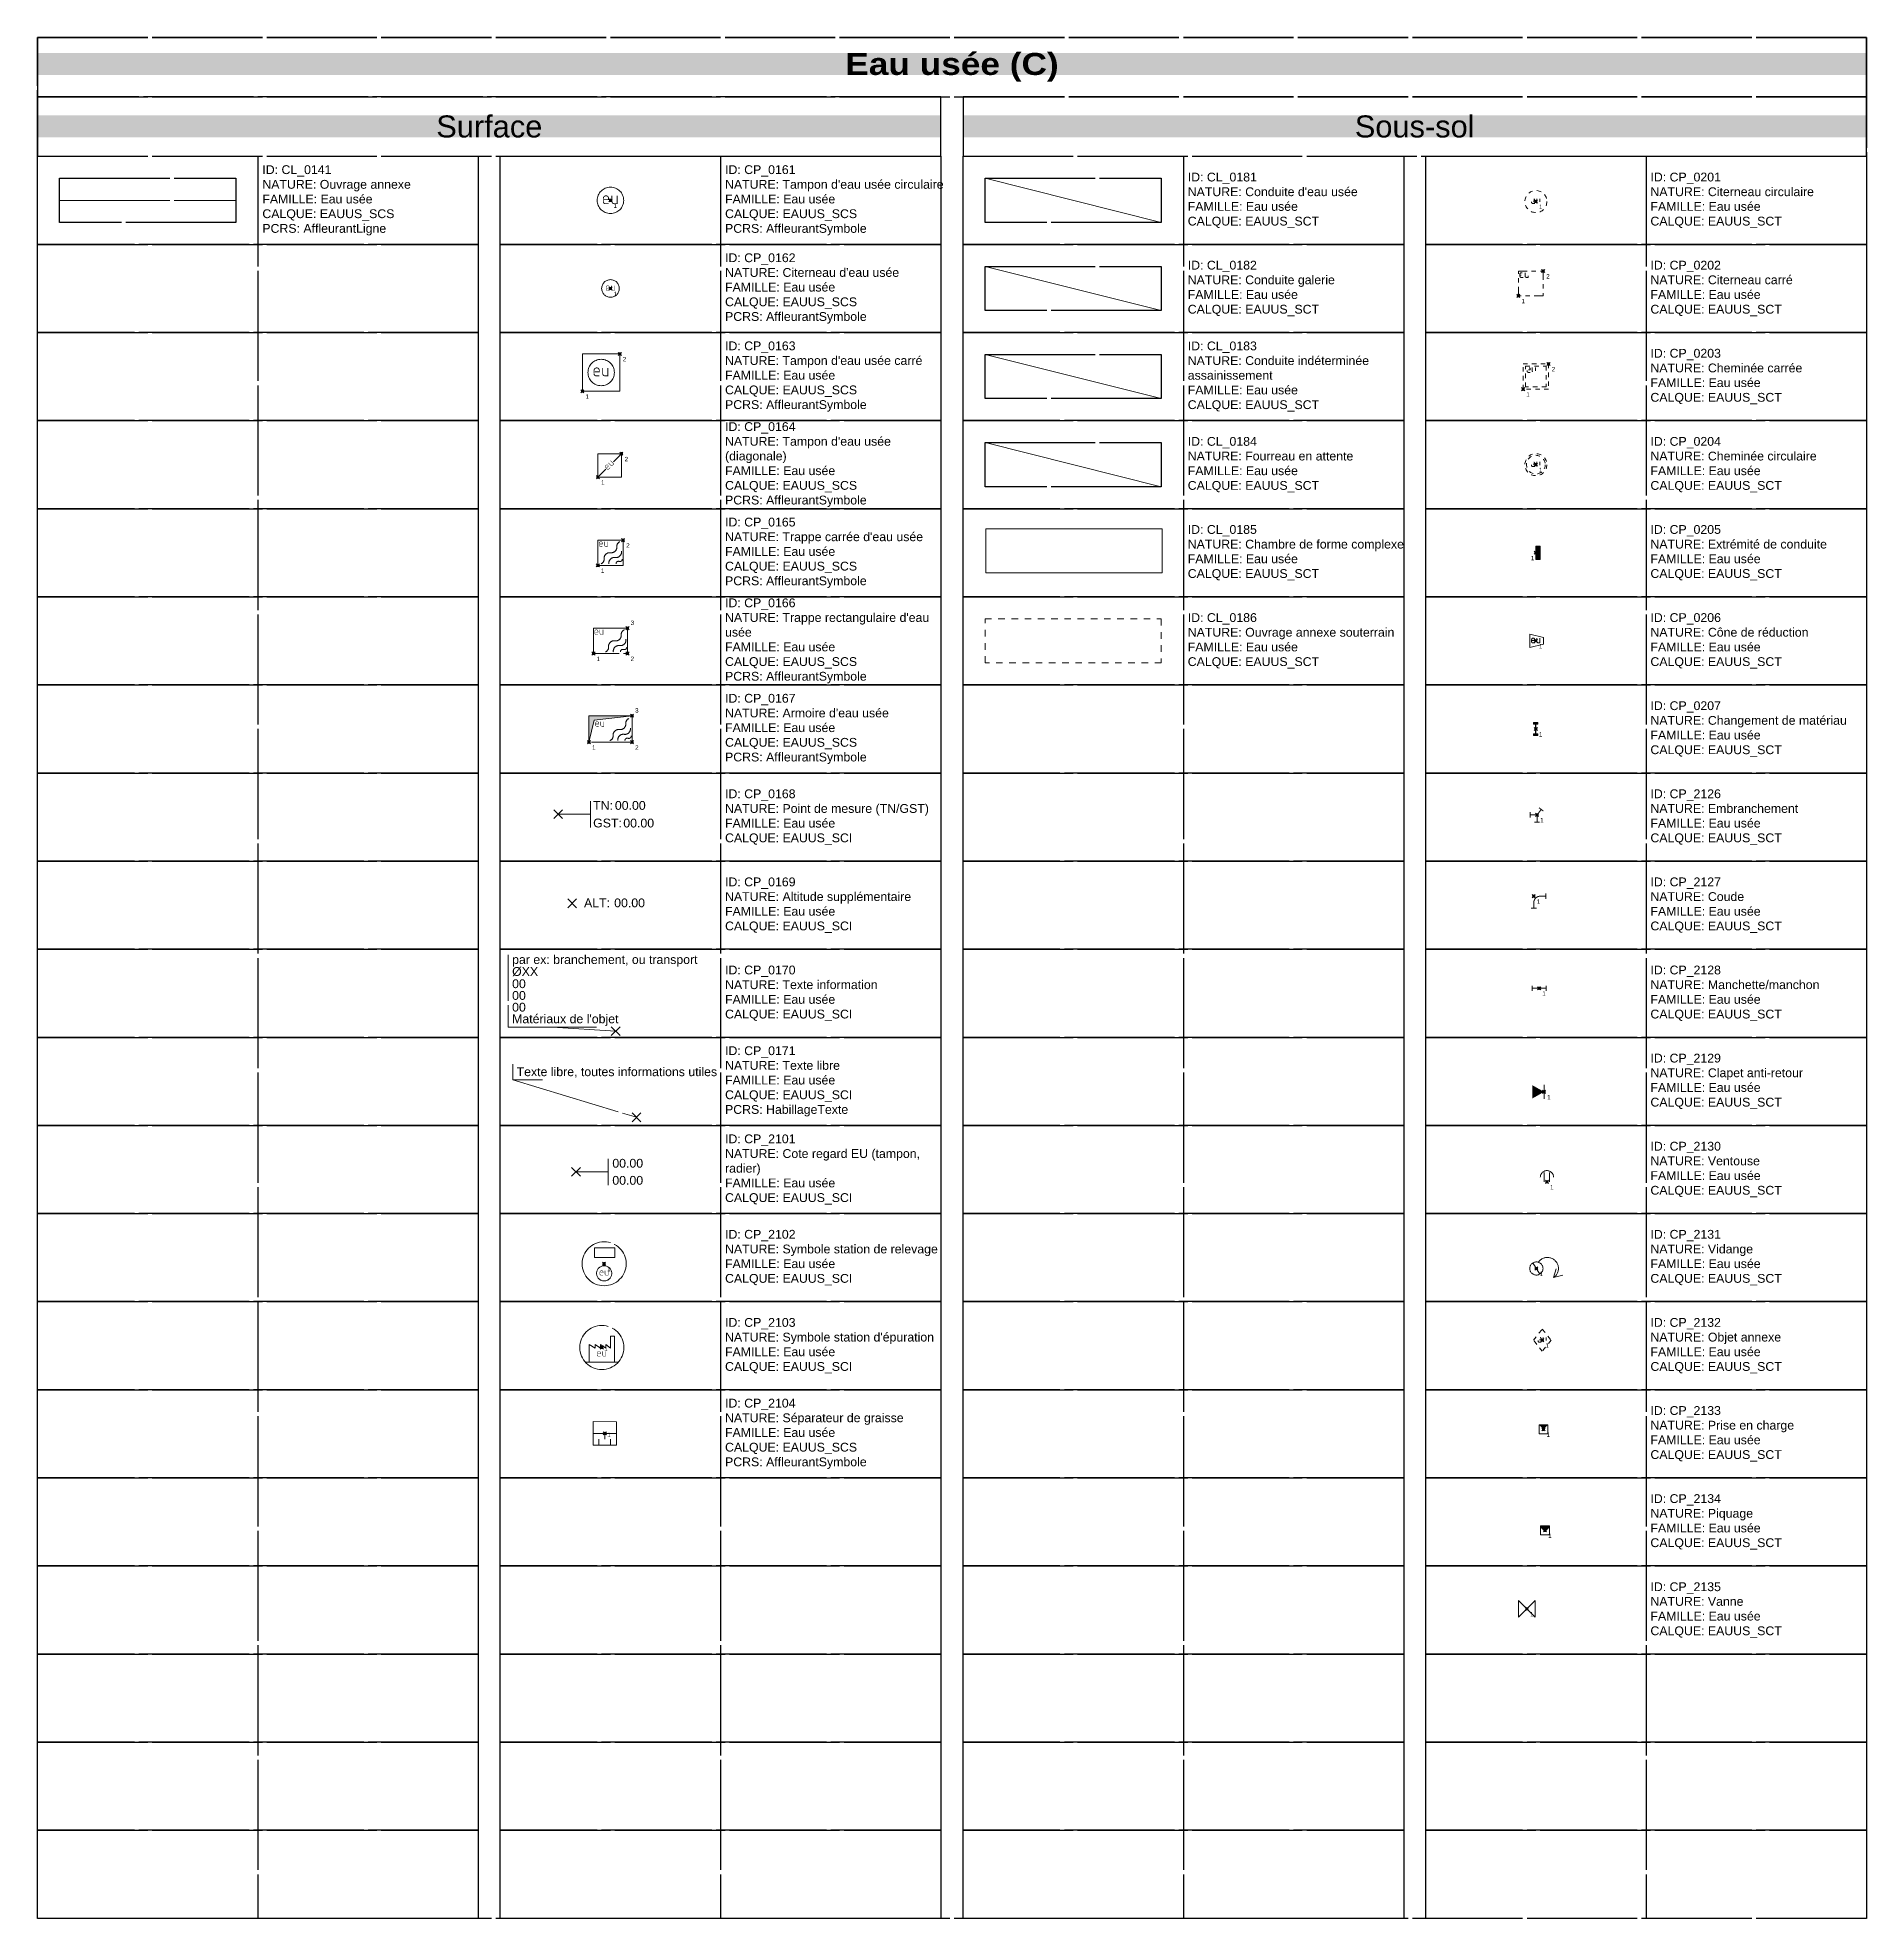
# Model space of a CAD drawing. Header units: metres. Extents: x 3067 to 3319, y 1703 to 1914.
# Drawn here: x 3151.05 to 3192.55, y 1871.25 to 1913.95 of the extents above; entities that cross this region are included whole.
import ezdxf
from ezdxf.enums import TextEntityAlignment as Align

# ---------------------------------------------------------------- set-up
doc = ezdxf.new("R2010")
doc.units = ezdxf.units.M
doc.header["$PDMODE"] = 3
doc.header["$PDSIZE"] = 0.1
for name, pattern in [('CL_0141', [2.5, 2.5, 0]), ('CL_0186', [0.3, 0.15, -0.15]), ('Socle_Axe', [0.35, 0.2, -0.05, 0.05, -0.05]), ('Socle_Continu', [2.5, 2.5, 0]), ('Socle_Discontinu', [0.075, 0.05, -0.025])]:
    doc.linetypes.add(name, pattern=pattern)
doc.layers.get('0').update_dxf_attribs({"lineweight": 30})
for name, color, linetype, lineweight in [('1', 7, 'Socle_Continu', 30), ('2', 7, 'Socle_Continu', 30), ('3_sens et nbr de points', 7, 'Socle_Continu', 5)]:
    doc.layers.add(name, color=color, linetype=linetype, lineweight=lineweight)
for name, color, linetype, lineweight, true_color in [('EAUUS_PSI', 7, 'Socle_Continu', 13, 0x7f3f00), ('EAUUS_SCI', 7, 'Socle_Continu', 13, 0x7f3f00), ('EAUUS_SCS', 7, 'Socle_Continu', 13, 0x7f3f00), ('EAUUS_SCT', 7, 'Socle_Continu', 13, 0x7f3f00)]:
    doc.layers.add(name, color=color, linetype=linetype, lineweight=lineweight, true_color=true_color)
doc.styles.add('Reseaux', font='arial.ttf')
doc.styles.get("Standard").update_dxf_attribs({"font": 'arial.ttf'})
doc.linetypes.add('CL_0181', pattern='A,3,-0.15,0.4,-0.381,["eu",Standard,S=0.254,R=0,X=-0.2,Y=-0.1],-0.381,0.4,-0.15', length=4.862)
doc.linetypes.add('CL_0182', pattern='A,3,-0.2,0.2,-0.6,["∩ eu ∩",Standard,S=0.254,R=0,X=-0.485,Y=-0.1],-0.75,0.2,-0.2', length=5.15)
doc.linetypes.add('CL_0183', pattern='A,3,-0.1,0.1,-0.6,["? eu ?",Standard,S=0.254,R=0,X=-0.485,Y=-0.1],-0.6,0.1,-0.1', length=4.6)
doc.linetypes.add('CL_0184', pattern='A,4,-0.254,["| |",Standard,S=0.254,R=0,X=-0.127,Y=-0.1],-0.254', length=4.508)
doc.linetypes.add('CL_0185', pattern='A,0.2,0,["/",Standard,S=0.254,R=0,X=0,Y=0]', length=0.2)

msp = doc.modelspace()

# ---------------------------------------------------------------- texts
at = {"linetype": 'Socle_Continu', "insert": (3171.799, 1913.274), "char_height": 0.5, "width": 41.5, "attachment_point": 5, "bg_fill": 1, "box_fill_scale": 1, "bg_fill_color": 256, "bg_fill_true_color": 8339200, "bg_fill_transparency": 0}
msp.add_mtext('{\\fArial Black|b0|i0|c0|p34;\\C256;\\c16777215;Eau usée (C)}', dxfattribs=at)
at = {"linetype": 'Socle_Continu', "char_height": 0.5, "width": 20.5, "attachment_point": 5, "bg_fill": 1, "box_fill_scale": 1, "bg_fill_color": 254, "bg_fill_transparency": 0}
for s, insert in [('\\pxqc;Surface', (3161.299, 1911.927)), ('\\pxqc;Sous-sol', (3182.299, 1911.927))]:
    msp.add_mtext(s, dxfattribs=dict(at, insert=insert))
at = {"linetype": 'Socle_Continu', "char_height": 0.2, "width": 4.9, "attachment_point": 4}
for s, insert in [('ID: CL_0141\\PNATURE: Ouvrage annexe\\PFAMILLE: Eau usée\\PCALQUE: EAUUS_SCS\\PPCRS: AffleurantLigne', (3156.149, 1910.253)), ("ID: CP_0161\\PNATURE: Tampon d'eau usée circulaire\\PFAMILLE: Eau usée\\PCALQUE: EAUUS_SCS\\PPCRS: AffleurantSymbole", (3166.649, 1910.253)), ("ID: CL_0181\\PNATURE: Conduite d'eau usée\\PFAMILLE: Eau usée\\PCALQUE: EAUUS_SCT", (3177.149, 1910.253)), ('ID: CP_0201\\PNATURE: Citerneau circulaire\\PFAMILLE: Eau usée\\PCALQUE: EAUUS_SCT', (3187.649, 1910.253)), ("ID: CP_0162\\PNATURE: Citerneau d'eau usée\\PFAMILLE: Eau usée\\PCALQUE: EAUUS_SCS\\PPCRS: AffleurantSymbole", (3166.649, 1908.253)), ('ID: CL_0182\\PNATURE: Conduite galerie\\PFAMILLE: Eau usée\\PCALQUE: EAUUS_SCT', (3177.149, 1908.253)), ('ID: CP_0202\\PNATURE: Citerneau carré\\PFAMILLE: Eau usée\\PCALQUE: EAUUS_SCT', (3187.649, 1908.253)), ("ID: CP_0163\\PNATURE: Tampon d'eau usée carré\\PFAMILLE: Eau usée\\PCALQUE: EAUUS_SCS\\PPCRS: AffleurantSymbole", (3166.649, 1906.253)), ('ID: CL_0183\\PNATURE: Conduite indéterminée assainissement\\PFAMILLE: Eau usée\\PCALQUE: EAUUS_SCT', (3177.149, 1906.253)), ('ID: CP_0203\\PNATURE: Cheminée carrée\\PFAMILLE: Eau usée\\PCALQUE: EAUUS_SCT', (3187.649, 1906.253)), ("ID: CP_0164\\PNATURE: Tampon d'eau usée (diagonale)\\PFAMILLE: Eau usée\\PCALQUE: EAUUS_SCS\\PPCRS: AffleurantSymbole", (3166.649, 1904.253)), ('ID: CL_0184\\PNATURE: Fourreau en attente\\PFAMILLE: Eau usée\\PCALQUE: EAUUS_SCT', (3177.149, 1904.253)), ('ID: CP_0204\\PNATURE: Cheminée circulaire\\PFAMILLE: Eau usée\\PCALQUE: EAUUS_SCT', (3187.649, 1904.253)), ("ID: CP_0165\\PNATURE: Trappe carrée d'eau usée\\PFAMILLE: Eau usée\\PCALQUE: EAUUS_SCS\\PPCRS: AffleurantSymbole", (3166.649, 1902.253)), ('ID: CL_0185\\PNATURE: Chambre de forme complexe\\PFAMILLE: Eau usée\\PCALQUE: EAUUS_SCT', (3177.149, 1902.253)), ('ID: CP_0205\\PNATURE: Extrémité de conduite\\PFAMILLE: Eau usée\\PCALQUE: EAUUS_SCT', (3187.649, 1902.253)), ("ID: CP_0166\\PNATURE: Trappe rectangulaire d'eau usée\\PFAMILLE: Eau usée\\PCALQUE: EAUUS_SCS\\PPCRS: AffleurantSymbole", (3166.649, 1900.253)), ('ID: CL_0186\\PNATURE: Ouvrage annexe souterrain\\PFAMILLE: Eau usée\\PCALQUE: EAUUS_SCT', (3177.149, 1900.253)), ('ID: CP_0206\\PNATURE: Cône de réduction\\PFAMILLE: Eau usée\\PCALQUE: EAUUS_SCT', (3187.649, 1900.253)), ("ID: CP_0167\\PNATURE: Armoire d'eau usée\\PFAMILLE: Eau usée\\PCALQUE: EAUUS_SCS\\PPCRS: AffleurantSymbole", (3166.649, 1898.253)), ('ID: CP_0207\\PNATURE: Changement de matériau\\PFAMILLE: Eau usée\\PCALQUE: EAUUS_SCT', (3187.649, 1898.253)), ('ID: CP_0168\\PNATURE: Point de mesure (TN/GST)\\PFAMILLE: Eau usée\\PCALQUE: EAUUS_SCI', (3166.649, 1896.253)), ('ID: CP_2126\\PNATURE: Embranchement\\PFAMILLE: Eau usée\\PCALQUE: EAUUS_SCT', (3187.649, 1896.253)), ('ID: CP_0169\\PNATURE: Altitude supplémentaire\\PFAMILLE: Eau usée\\PCALQUE: EAUUS_SCI', (3166.649, 1894.253)), ('ID: CP_2127\\PNATURE: Coude\\PFAMILLE: Eau usée\\PCALQUE: EAUUS_SCT', (3187.649, 1894.253)), ('ID: CP_0170\\PNATURE: Texte information\\PFAMILLE: Eau usée\\PCALQUE: EAUUS_SCI', (3166.649, 1892.253)), ('ID: CP_2128\\PNATURE: Manchette/manchon\\PFAMILLE: Eau usée\\PCALQUE: EAUUS_SCT', (3187.649, 1892.253)), ('ID: CP_0171\\PNATURE: Texte libre\\PFAMILLE: Eau usée\\PCALQUE: EAUUS_SCI\\PPCRS: HabillageTexte', (3166.649, 1890.253)), ('ID: CP_2129\\PNATURE: Clapet anti-retour\\PFAMILLE: Eau usée\\PCALQUE: EAUUS_SCT', (3187.649, 1890.253)), ('ID: CP_2130\\PNATURE: Ventouse\\PFAMILLE: Eau usée\\PCALQUE: EAUUS_SCT', (3187.649, 1888.253)), ('ID: CP_2102\\PNATURE: Symbole station de relevage\\PFAMILLE: Eau usée\\PCALQUE: EAUUS_SCI', (3166.649, 1886.253)), ('ID: CP_2131\\PNATURE: Vidange\\PFAMILLE: Eau usée\\PCALQUE: EAUUS_SCT', (3187.649, 1886.253)), ("ID: CP_2103\\PNATURE: Symbole station d'épuration\\PFAMILLE: Eau usée\\PCALQUE: EAUUS_SCI", (3166.649, 1884.253)), ('ID: CP_2132\\PNATURE: Objet annexe\\PFAMILLE: Eau usée\\PCALQUE: EAUUS_SCT', (3187.649, 1884.253)), ('ID: CP_2104\\PNATURE: Séparateur de graisse\\PFAMILLE: Eau usée\\PCALQUE: EAUUS_SCS\\PPCRS: AffleurantSymbole', (3166.649, 1882.253)), ('ID: CP_2133\\PNATURE: Prise en charge\\PFAMILLE: Eau usée\\PCALQUE: EAUUS_SCT', (3187.649, 1882.253)), ('ID: CP_2134\\PNATURE: Piquage\\PFAMILLE: Eau usée\\PCALQUE: EAUUS_SCT', (3187.649, 1880.253))]:
    msp.add_mtext(s, dxfattribs=dict(at, insert=insert))
at = {"color": 134, "linetype": 'Socle_Continu', "char_height": 0.2, "width": 4.9, "attachment_point": 4}
for s, insert in [('{\\C256;ID: CP_2101\\PNATURE: Cote regard EU (tampon, radier)\\PFAMILLE: Eau usée\\PCALQUE: EAUUS_SCI}', (3166.649, 1888.253)), ('{\\C256;ID: CP_2135\\PNATURE: Vanne\\PFAMILLE: Eau usée\\PCALQUE: EAUUS_SCT}', (3187.649, 1878.253))]:
    msp.add_mtext(s, dxfattribs=dict(at, insert=insert))
at = {"layer": '3_sens et nbr de points', "linetype": 'Socle_Continu', "char_height": 0.1, "attachment_point": 1}
for s, insert in [('1', (3164.12, 1910.182)), ('1', (3185.12, 1910.155)), ('2', (3185.284, 1908.578)), ('1', (3164.12, 1908.182)), ('1', (3184.722, 1908.016)), ('2', (3164.331, 1906.697)), ('2', (3185.408, 1906.47)), ('1', (3184.832, 1905.895)), ('1', (3163.483, 1905.849)), ('2', (3164.369, 1904.43)), ('1', (3185.12, 1904.182)), ('1', (3163.835, 1903.899)), ('2', (3164.406, 1902.469)), ('1', (3184.934, 1902.183)), ('1', (3163.834, 1901.896)), ('3', (3164.506, 1900.714)), ('1', (3163.734, 1899.896)), ('2', (3164.506, 1899.896)), ('1', (3185.12, 1900.182)), ('3', (3164.609, 1898.726)), ('1', (3185.12, 1898.182)), ('1', (3163.631, 1897.882)), ('2', (3164.609, 1897.882)), ('1', (3185.146, 1896.233)), ('1', (3185.072, 1894.387)), ('1', (3185.195, 1892.296)), ('1', (3185.306, 1889.945)), ('1', (3185.371, 1887.902)), ('1', (3163.974, 1886.043)), ('1', (3185.132, 1885.935)), ('1', (3163.91, 1884.232)), ('1', (3185.266, 1884.308)), ('1', (3163.978, 1882.281)), ('1', (3185.292, 1882.284)), ('1', (3185.327, 1879.99)), ('1', (3184.917, 1878.209))]:
    msp.add_mtext_dynamic_manual_height_columns(s, width=0.17351, gutter_width=1, heights=[0], dxfattribs=dict(at, insert=insert))

# ---------------------------------------------------------------- blocks, each defined once
blk = doc.blocks.new('CP_0206')
at = {"layer": 'EAUUS_SCT', "linetype": 'Socle_Continu', "flags": 128}
blk.add_lwpolyline([(-0.136, 0.151), (-0.136, -0.15), (0.17, -0.075), (0.17, 0.075)], close=True, dxfattribs=at)
for points in [[(-0.025, -0.044), (-0.069, -0.044, -0.405328), (-0.096, -0.018), (-0.096, 0.027, -0.999132), (-0.025, 0.027), (-0.025, 0.009), (-0.087, 0.009)], [(0.019, 0.062), (0.019, -0.013, 0.410802), (0.05, -0.044), (0.09, -0.044), (0.09, 0.062)]]:
    blk.add_lwpolyline(points, format="xyb", dxfattribs=at)
at = {"layer": 'EAUUS_SCT', "linetype": 'Socle_Continu', "flags": 9}
for tag, p in [('NATURE', (0.663, 0.279)), ('ID', (0.663, 0.6)), ('FAMILLE', (0.663, -0.042)), ('CALQUE', (0.663, -0.363)), ('TYPE', (0.663, -0.685))]:
    blk.add_attdef(tag, p, '', height=0.2, dxfattribs=at)
blk = doc.blocks.new('CP_0205')
at = {"layer": 'EAUUS_SCT', "linetype": 'Socle_Continu'}
blk.add_hatch(color=256, dxfattribs=at).paths.add_polyline_path([(0.1, 0.15), (0.1, -0.15), (0, -0.15), (0, 0.15)])
at = {"layer": 'EAUUS_SCT', "linetype": 'Socle_Continu', "flags": 128}
blk.add_lwpolyline([(0, 0.15), (0.1, 0.15), (0.1, -0.15), (0, -0.15)], close=True, dxfattribs=at)
at = {"layer": 'EAUUS_SCT', "linetype": 'Socle_Continu', "flags": 9}
for tag, p in [('ID', (0.781, 0.489)), ('NATURE', (0.781, 0.167)), ('FAMILLE', (0.781, -0.154)), ('CALQUE', (0.781, -0.475)), ('TYPE', (0.781, -0.797))]:
    blk.add_attdef(tag, p, '', height=0.2, dxfattribs=at)
blk = doc.blocks.new('CP_0201')
at = {"layer": 'EAUUS_SCT', "linetype": 'Socle_Discontinu', "flags": 128}
for points in [[(-0.025, -0.045), (-0.07, -0.045, -0.405328), (-0.096, -0.018), (-0.096, 0.027, -0.999132), (-0.025, 0.027), (-0.025, 0.009), (-0.087, 0.009)], [(0.019, 0.062), (0.019, -0.013, 0.410802), (0.05, -0.045), (0.09, -0.045), (0.09, 0.062)]]:
    blk.add_lwpolyline(points, format="xyb", dxfattribs=at)
at = {"layer": 'EAUUS_SCT', "linetype": 'Socle_Discontinu'}
blk.add_circle((0, 0), 0.25, dxfattribs=at)
at = {"layer": 'EAUUS_SCT', "linetype": 'Socle_Discontinu', "flags": 9}
for tag, p in [('ID', (0.649, 0.059)), ('NATURE', (0.649, -0.263)), ('FAMILLE', (0.649, -0.584)), ('CALQUE', (0.649, -0.905))]:
    blk.add_attdef(tag, p, '', height=0.2, dxfattribs=at)
blk = doc.blocks.new('CP_0162')
at = {"layer": 'EAUUS_SCS', "linetype": 'Socle_Continu', "const_width": 0.01, "flags": 128}
for points in [[(-0.025, -0.045), (-0.07, -0.045, -0.405328), (-0.096, -0.018), (-0.096, 0.027, -0.999132), (-0.025, 0.027), (-0.025, 0.009), (-0.087, 0.009)], [(0.019, 0.062), (0.019, -0.013, 0.410802), (0.05, -0.045), (0.09, -0.045), (0.09, 0.062)]]:
    blk.add_lwpolyline(points, format="xyb", dxfattribs=at)
at = {"layer": 'EAUUS_SCS', "linetype": 'Socle_Continu'}
blk.add_circle((0, 0), 0.2, dxfattribs=at)
at = {"layer": 'EAUUS_SCS', "linetype": 'Socle_Continu', "flags": 9}
for tag, p in [('ID', (0.618, 0.522)), ('NATURE', (0.618, 0.2)), ('FAMILLE', (0.618, -0.121)), ('CALQUE', (0.618, -0.442)), ('PCRS', (0.618, -0.763))]:
    blk.add_attdef(tag, p, '', height=0.2, dxfattribs=at)
blk = doc.blocks.new('CP_0207')
at = {"layer": 'EAUUS_SCT', "linetype": 'Socle_Continu'}
blk.add_hatch(color=256, dxfattribs=at).paths.add_polyline_path([(0.056, 0.15), (-0.044, 0.15), (-0.044, 0.112), (0, 0.112), (0, -0.112), (-0.044, -0.113), (-0.044, -0.15), (0.056, -0.15), (0.056, -0.112), (0.013, -0.112), (0.012, 0.112), (0.056, 0.113)])
for p, q in [((0.056, 0.15), (-0.044, 0.15)), ((-0.044, 0.15), (-0.044, 0.112)), ((-0.044, 0.112), (0, 0.112)), ((0, 0.112), (0, -0.112)), ((0.013, -0.112), (0.012, 0.112)), ((0.012, 0.112), (0.056, 0.113)), ((0.056, 0.113), (0.056, 0.15)), ((0, -0.112), (-0.044, -0.113)), ((-0.044, -0.113), (-0.044, -0.15)), ((-0.044, -0.15), (0.056, -0.15)), ((0.056, -0.112), (0.013, -0.112)), ((0.056, -0.15), (0.056, -0.112))]:
    blk.add_line(p, q, dxfattribs=at)
at = {"layer": 'EAUUS_SCT', "linetype": 'Socle_Continu', "flags": 9}
for tag, p in [('ID', (0.705, -0.038)), ('NATURE', (0.705, -0.359)), ('CALQUE', (0.705, -1.001)), ('FAMILLE', (0.705, -0.68))]:
    blk.add_attdef(tag, p, '', height=0.2, dxfattribs=at)
blk = doc.blocks.new('CP_0161')
at = {"layer": 'EAUUS_SCS', "linetype": 'Socle_Continu', "const_width": 0.02, "flags": 128}
for points in [[(-0.043, -0.075), (-0.117, -0.075, -0.405328), (-0.162, -0.03), (-0.162, 0.045, -0.999132), (-0.043, 0.045), (-0.043, 0.015), (-0.147, 0.015)], [(0.032, 0.105), (0.032, -0.023, 0.410802), (0.085, -0.075), (0.152, -0.075), (0.152, 0.105)]]:
    blk.add_lwpolyline(points, format="xyb", dxfattribs=at)
at = {"layer": 'EAUUS_SCS', "linetype": 'Socle_Continu'}
blk.add_circle((0, 0), 0.3, dxfattribs=at)
at = {"layer": 'EAUUS_SCS', "linetype": 'Socle_Continu', "flags": 9}
for tag, p in [('NATURE', (0.789, 0.255)), ('ID', (0.789, 0.577)), ('FAMILLE', (0.789, -0.066)), ('CALQUE', (0.789, -0.387)), ('TYPE', (0.789, -1.03)), ('PCRS', (0.789, -0.709))]:
    blk.add_attdef(tag, p, '', height=0.2, dxfattribs=at)
blk = doc.blocks.new('CP_0163')
at = {"layer": 'EAUUS_SCS', "linetype": 'Socle_Continu'}
blk.add_lwpolyline([(0, 0), (0.85, 0), (0.85, 0.85), (0, 0.85)], close=True, dxfattribs=at)
at = {"layer": 'EAUUS_SCS', "linetype": 'Socle_Continu', "const_width": 0.02, "flags": 128}
for points in [[(0.383, 0.35), (0.308, 0.35, -0.405328), (0.263, 0.395), (0.263, 0.47, -0.999132), (0.383, 0.47), (0.383, 0.44), (0.278, 0.44)], [(0.458, 0.53), (0.458, 0.403, 0.410802), (0.51, 0.35), (0.577, 0.35), (0.577, 0.53)]]:
    blk.add_lwpolyline(points, format="xyb", dxfattribs=at)
at = {"layer": 'EAUUS_SCS', "linetype": 'Socle_Continu'}
blk.add_circle((0.425, 0.425), 0.3, dxfattribs=at)
at = {"layer": 'EAUUS_SCS', "linetype": 'Socle_Continu', "flags": 9}
for tag, p in [('NATURE', (1.231, 0.739)), ('ID', (1.231, 1.06)), ('FAMILLE', (1.231, 0.417)), ('CALQUE', (1.231, 0.096)), ('TYPE', (1.231, -0.546)), ('PCRS', (1.231, -0.225))]:
    blk.add_attdef(tag, p, '', height=0.2, dxfattribs=at)
blk = doc.blocks.new('CP_0164')
at = {"layer": 'EAUUS_SCS', "linetype": 'Socle_Continu'}
for p, q in [((0.351, 0.349), (0.534, 0.531)), ((0, 0), (0.179, 0.178))]:
    blk.add_line(p, q, dxfattribs=at)
at = {"layer": 'EAUUS_SCS', "linetype": 'Socle_Continu', "flags": 128}
blk.add_lwpolyline([(0.532, -0.001), (0, 0), (0.001, 0.532), (0.534, 0.531)], close=True, dxfattribs=at)
at = {"layer": 'EAUUS_SCS', "linetype": 'Socle_Continu', "const_width": 0.01, "flags": 128}
for points in [[(0.28, 0.216), (0.249, 0.185, -0.405328), (0.211, 0.185), (0.18, 0.216, -0.999132), (0.23, 0.267), (0.243, 0.254), (0.199, 0.21)], [(0.237, 0.323), (0.29, 0.269, 0.410802), (0.334, 0.269), (0.362, 0.297), (0.287, 0.373)]]:
    blk.add_lwpolyline(points, format="xyb", dxfattribs=at)
at = {"layer": 'EAUUS_SCS', "linetype": 'Socle_Continu', "flags": 9}
for tag, p in [('ID', (1.056, 0.911)), ('NATURE', (1.056, 0.59)), ('FAMILLE', (1.056, 0.269)), ('CALQUE', (1.056, -0.053)), ('PCRS', (1.056, -0.374))]:
    blk.add_attdef(tag, p, '', height=0.2, dxfattribs=at)
blk = doc.blocks.new('CP_0165')
at = {"layer": 'EAUUS_SCS', "linetype": 'Socle_Continu', "flags": 128}
blk.add_lwpolyline([(0.573, 0), (0.572, 0.573), (0, 0.573), (0, 0)], close=True, dxfattribs=at)
at = {"layer": 'EAUUS_SCS', "linetype": 'Socle_Continu', "const_width": 0.01, "flags": 128}
for points in [[(0.102, 0.433), (0.057, 0.433, -0.405328), (0.031, 0.459), (0.031, 0.504, -0.999132), (0.102, 0.504), (0.102, 0.486), (0.04, 0.486)], [(0.146, 0.539), (0.146, 0.464, 0.410802), (0.177, 0.433), (0.217, 0.433), (0.217, 0.539)]]:
    blk.add_lwpolyline(points, format="xyb", dxfattribs=at)
at = {"layer": 'EAUUS_SCS', "linetype": 'Socle_Continu', "flags": 128}
for points in [[(0.072, 0.036, 0.308109), (0.143, 0.143, -0.498161), (0.286, 0.287, 0.49989), (0.429, 0.43, -0.306811), (0.501, 0.537)], [(0.537, 0.323, -0.49989), (0.394, 0.179, 0.49989), (0.251, 0.036)], [(0.412, 0.036, -0.52802), (0.483, 0.09, 0.528439), (0.555, 0.144)]]:
    blk.add_lwpolyline(points, format="xyb", dxfattribs=at)
at = {"layer": 'EAUUS_SCS', "linetype": 'Socle_Continu', "flags": 9}
for tag, p in [('ID', (1.089, 0.885)), ('NATURE', (1.089, 0.564)), ('FAMILLE', (1.089, 0.243)), ('CALQUE', (1.089, -0.079)), ('PCRS', (1.089, -0.4))]:
    blk.add_attdef(tag, p, '', height=0.2, dxfattribs=at)
blk = doc.blocks.new('CP_0166')
at = {"layer": 'EAUUS_SCS', "linetype": 'Socle_Continu', "flags": 128}
blk.add_lwpolyline([(0.773, 0.001), (0.772, 0.573), (0, 0.573), (0, 0)], close=True, dxfattribs=at)
at = {"layer": 'EAUUS_SCS', "linetype": 'Socle_Continu', "const_width": 0.01, "flags": 128}
for points in [[(0.102, 0.433), (0.057, 0.433, -0.405328), (0.031, 0.459), (0.031, 0.504, -0.999132), (0.102, 0.504), (0.102, 0.486), (0.04, 0.486)], [(0.146, 0.539), (0.146, 0.464, 0.410802), (0.177, 0.433), (0.217, 0.433), (0.217, 0.539)]]:
    blk.add_lwpolyline(points, format="xyb", dxfattribs=at)
at = {"layer": 'EAUUS_SCS', "linetype": 'Socle_Continu', "flags": 128}
for points in [[(0.272, 0.036, 0.308109), (0.343, 0.143, -0.498161), (0.486, 0.287, 0.49989), (0.629, 0.43, -0.306811), (0.701, 0.538)], [(0.737, 0.323, -0.49989), (0.594, 0.179, 0.49989), (0.451, 0.036)], [(0.612, 0.036, -0.52802), (0.683, 0.09, 0.528439), (0.755, 0.144)]]:
    blk.add_lwpolyline(points, format="xyb", dxfattribs=at)
at = {"layer": 'EAUUS_SCS', "linetype": 'Socle_Continu', "flags": 9}
for tag, p in [('ID', (1.216, 0.873)), ('NATURE', (1.216, 0.552)), ('FAMILLE', (1.216, 0.231)), ('CALQUE', (1.216, -0.091)), ('PCRS', (1.216, -0.412))]:
    blk.add_attdef(tag, p, '', height=0.2, dxfattribs=at)
blk = doc.blocks.new('CP_0202')
at = {"layer": 'EAUUS_SCT', "linetype": 'Socle_Axe'}
blk.add_lwpolyline([(0, 0.562), (0.562, 0.562), (0.562, 0), (0, 0)], close=True, dxfattribs=at)
at = {"layer": 'EAUUS_SCT', "linetype": 'Socle_Axe', "flags": 128}
for points in [[(0.106, 0.418), (0.062, 0.418, -0.405328), (0.035, 0.444), (0.035, 0.489, -0.999132), (0.106, 0.489), (0.106, 0.471), (0.044, 0.471)], [(0.151, 0.524), (0.151, 0.449, 0.410802), (0.182, 0.418), (0.222, 0.418), (0.222, 0.524)]]:
    blk.add_lwpolyline(points, format="xyb", dxfattribs=at)
at = {"layer": 'EAUUS_SCT', "linetype": 'Socle_Axe', "flags": 9}
for tag, p in [('ID', (1.081, 0.342)), ('NATURE', (1.081, 0.02)), ('CALQUE', (1.081, -0.622)), ('FAMILLE', (1.081, -0.301))]:
    blk.add_attdef(tag, p, '', height=0.2, dxfattribs=at)
blk = doc.blocks.new('CP_0203')
at = {"layer": 'EAUUS_SCT', "linetype": 'Socle_Discontinu'}
for points in [[(0, 0.576), (0.576, 0.576), (0.576, 0), (0, 0)], [(0.054, 0.522), (0.522, 0.522), (0.522, 0.054), (0.054, 0.054)]]:
    blk.add_lwpolyline(points, close=True, dxfattribs=at)
at = {"layer": 'EAUUS_SCT', "linetype": 'Socle_Discontinu', "flags": 128}
for points in [[(0.161, 0.383), (0.117, 0.383, -0.405328), (0.09, 0.41), (0.09, 0.454, -0.999132), (0.161, 0.454), (0.161, 0.436), (0.099, 0.436)], [(0.206, 0.49), (0.206, 0.414, 0.410802), (0.237, 0.383), (0.277, 0.383), (0.277, 0.49)]]:
    blk.add_lwpolyline(points, format="xyb", dxfattribs=at)
at = {"layer": 'EAUUS_SCT', "linetype": 'Socle_Discontinu', "flags": 9}
for tag, p in [('ID', (1.091, 0.371)), ('NATURE', (1.091, 0.05)), ('CALQUE', (1.091, -0.593)), ('FAMILLE', (1.091, -0.272))]:
    blk.add_attdef(tag, p, '', height=0.2, dxfattribs=at)
blk = doc.blocks.new('CP_0204')
at = {"layer": 'EAUUS_SCT', "linetype": 'Socle_Discontinu', "flags": 128}
for points in [[(-0.025, -0.045), (-0.07, -0.045, -0.405328), (-0.096, -0.018), (-0.096, 0.027, -0.999132), (-0.025, 0.027), (-0.025, 0.009), (-0.087, 0.009)], [(0.019, 0.062), (0.019, -0.013, 0.410802), (0.05, -0.045), (0.09, -0.045), (0.09, 0.062)]]:
    blk.add_lwpolyline(points, format="xyb", dxfattribs=at)
at = {"layer": 'EAUUS_SCT', "linetype": 'Socle_Discontinu'}
for radius in [0.25, 0.213]:
    blk.add_circle((0, 0), radius, dxfattribs=at)
at = {"layer": 'EAUUS_SCT', "linetype": 'Socle_Discontinu', "flags": 9}
for tag, p in [('ID', (0.823, -0.006)), ('NATURE', (0.823, -0.328)), ('CALQUE', (0.823, -0.97)), ('FAMILLE', (0.823, -0.649))]:
    blk.add_attdef(tag, p, '', height=0.2, dxfattribs=at)
blk = doc.blocks.new('*U245')
at = {"layer": 'EAUUS_SCI', "linetype": 'Socle_Continu'}
blk.add_line((-1.438, 0.093), (0, 0), dxfattribs=at)
at = {"layer": 'EAUUS_SCI', "linetype": 'Socle_Continu', "flags": 128}
blk.add_lwpolyline([(-0.438, 0.093), (-2.438, 0.093), (-2.438, 1.732)], dxfattribs=at)
at = {"layer": 'EAUUS_SCI', "linetype": 'Socle_Continu'}
blk.add_point((0, 0), dxfattribs=at)
for tag, p in [('TYPE', (-2.35, 1.527)), ('DIAM', (-2.35, 1.256)), ('NBR', (-2.35, 0.978)), ('LARG', (-2.35, 0.712)), ('HAUT', (-2.35, 0.446)), ('MATER', (-2.35, 0.181))]:
    blk.add_attdef(tag, p, '', height=0.2, dxfattribs=at)
at = {"layer": 'EAUUS_SCI', "linetype": 'Socle_Continu', "flags": 9}
for tag, p in [('NATURE', (2.47, 1.097)), ('ID', (2.47, 1.418)), ('FAMILLE', (2.47, 0.776)), ('CALQUE', (2.47, 0.454))]:
    blk.add_attdef(tag, p, '', height=0.2, dxfattribs=at)
blk = doc.blocks.new('*U247')
at = {"layer": 'EAUUS_SCI', "linetype": 'Socle_Continu'}
blk.add_line((-2.807, 0.847), (0, 0), dxfattribs=at)
at = {"layer": 'EAUUS_SCI', "linetype": 'Socle_Continu', "flags": 128}
blk.add_lwpolyline([(-2.134, 0.847), (-2.807, 0.847), (-2.807, 1.204)], dxfattribs=at)
at = {"layer": 'EAUUS_SCI', "linetype": 'Socle_Continu'}
blk.add_point((0, 0), dxfattribs=at)
blk.add_attdef('TXT', (-2.719, 0.934), '', height=0.2, dxfattribs=at)
at = {"layer": 'EAUUS_SCI', "linetype": 'Socle_Continu', "flags": 9}
for tag, p in [('NATURE', (1.967, -0.177)), ('ID', (1.967, 0.144)), ('FAMILLE', (1.967, -0.499)), ('CALQUE', (1.967, -0.82)), ('PCRS', (1.967, -1.141))]:
    blk.add_attdef(tag, p, '', height=0.2, dxfattribs=at)
blk = doc.blocks.new('CP_0167')
at = {"layer": 'EAUUS_SCS', "linetype": 'Socle_Continu'}
blk.add_hatch(color=256, dxfattribs=at).paths.add_polyline_path([(0.116, 0.501), (0, 0), (0, 0.6), (0.978, 0.6)])
blk.add_lwpolyline([(0.116, 0.501), (0, 0), (0, 0.6), (0.978, 0.6)], close=True, dxfattribs=at)
at = {"layer": 'EAUUS_SCS', "linetype": 'Socle_Continu', "flags": 128}
blk.add_lwpolyline([(0, 0.6), (0.978, 0.6), (0.978, 0), (0, 0)], close=True, dxfattribs=at)
at = {"layer": 'EAUUS_SCS', "linetype": 'Socle_Continu', "const_width": 0.01, "flags": 128}
for points in [[(0.223, 0.361), (0.178, 0.361, -0.405328), (0.152, 0.387), (0.152, 0.432, -0.999132), (0.223, 0.432), (0.223, 0.414), (0.16, 0.414)], [(0.267, 0.467), (0.267, 0.392, 0.410802), (0.298, 0.361), (0.338, 0.361), (0.338, 0.467)]]:
    blk.add_lwpolyline(points, format="xyb", dxfattribs=at)
at = {"layer": 'EAUUS_SCS', "linetype": 'Socle_Continu', "flags": 128}
for points in [[(0.477, 0.035, 0.308109), (0.548, 0.143, -0.498161), (0.692, 0.286, 0.49989), (0.835, 0.43, -0.306811), (0.906, 0.537)], [(0.942, 0.322, -0.49989), (0.799, 0.179, 0.49989), (0.656, 0.036)], [(0.817, 0.036, -0.52802), (0.889, 0.089, 0.528439), (0.96, 0.143)]]:
    blk.add_lwpolyline(points, format="xyb", dxfattribs=at)
at = {"layer": 'EAUUS_SCS', "linetype": 'Socle_Continu', "flags": 9}
for tag, p in [('ID', (1.518, 0.938)), ('NATURE', (1.518, 0.617)), ('FAMILLE', (1.518, 0.296)), ('CALQUE', (1.518, -0.025)), ('PCRS', (1.518, -0.347))]:
    blk.add_attdef(tag, p, '', height=0.2, dxfattribs=at)
blk = doc.blocks.new('CP_0169')
at = {"layer": 'EAUUS_SCI', "linetype": 'Socle_Continu'}
blk.add_point((0, 0), dxfattribs=at)
at = {"layer": 'EAUUS_SCI', "linetype": 'Socle_Continu', "insert": (0.268, 0.01), "char_height": 0.2, "attachment_point": 4}
blk.add_mtext_dynamic_manual_height_columns('\\pxql;ALT:', width=0.46273, gutter_width=1, heights=[0], dxfattribs=at)
at = {"layer": 'EAUUS_SCI', "linetype": 'Socle_Continu'}
blk.add_attdef('ALT', text='', height=0.2, dxfattribs=at).set_placement((0.952, 0.01), align=Align.MIDDLE_LEFT)
at = {"layer": 'EAUUS_SCI', "linetype": 'Socle_Continu', "style": 'Reseaux', "flags": 9}
for tag, p in [('NATURE', (2.066, -0.134)), ('ID', (2.066, 0.187))]:
    blk.add_attdef(tag, p, '', height=0.2, dxfattribs=at)
at = {"layer": 'EAUUS_SCI', "linetype": 'Socle_Continu', "flags": 9}
for tag, p in [('FAMILLE', (2.066, -0.456)), ('CALQUE', (2.066, -0.777)), ('TYPE', (2.066, -1.098))]:
    blk.add_attdef(tag, p, '', height=0.2, dxfattribs=at)
blk = doc.blocks.new('*U312')
at = {"layer": 'EAUUS_SCI', "linetype": 'Socle_Continu'}
blk.add_line((0.733, 0), (0, 0), dxfattribs=at)
at = {"layer": 'EAUUS_SCI', "linetype": 'Socle_Continu', "flags": 128}
blk.add_lwpolyline([(0.733, -0.3), (0.733, 0.3)], dxfattribs=at)
at = {"layer": 'EAUUS_SCI', "linetype": 'Socle_Continu'}
blk.add_point((0, 0), dxfattribs=at)
at = {"layer": 'EAUUS_SCI', "linetype": 'Socle_Continu', "char_height": 0.2, "attachment_point": 4}
for s, insert in [('\\pxql;TN:', (0.793, 0.2)), ('\\pxql;GST:', (0.793, -0.201))]:
    blk.add_mtext_dynamic_manual_height_columns(s, width=0.46273, gutter_width=1, heights=[0], dxfattribs=dict(at, insert=insert))
at = {"layer": 'EAUUS_SCI', "linetype": 'Socle_Continu'}
for tag, p in [('TN', (1.286, 0.2)), ('GST', (1.477, -0.201))]:
    blk.add_attdef(tag, text='', height=0.2, dxfattribs=at).set_placement(p, align=Align.MIDDLE_LEFT)
at = {"layer": 'EAUUS_SCI', "linetype": 'Socle_Continu', "style": 'Reseaux', "flags": 9}
for tag, p in [('ID', (2.428, 0.07)), ('NATURE', (2.428, -0.251))]:
    blk.add_attdef(tag, p, '', height=0.2, dxfattribs=at)
at = {"layer": 'EAUUS_SCI', "linetype": 'Socle_Continu', "flags": 9}
for tag, p in [('FAMILLE', (2.428, -0.573)), ('CALQUE', (2.428, -0.894))]:
    blk.add_attdef(tag, p, '', height=0.2, dxfattribs=at)
blk = doc.blocks.new('CP_2102')
at = {"layer": 'EAUUS_SCI', "linetype": 'Socle_Continu'}
blk.add_lwpolyline([(-0.219, 0.361), (0.241, 0.361), (0.241, 0.141), (-0.219, 0.142), (-0.219, 0.361)], close=True, dxfattribs=at)
at = {"layer": 'EAUUS_SCI', "linetype": 'Socle_Continu', "const_width": 0.01, "flags": 128}
for points in [[(-0.023, -0.262), (-0.067, -0.262, -0.405328), (-0.094, -0.236), (-0.094, -0.191, -0.999132), (-0.023, -0.191), (-0.023, -0.209), (-0.085, -0.209)], [(0.021, -0.156), (0.021, -0.231, 0.410802), (0.052, -0.262), (0.092, -0.262), (0.092, -0.156)]]:
    blk.add_lwpolyline(points, format="xyb", dxfattribs=at)
at = {"layer": 'EAUUS_SCI', "linetype": 'Socle_Continu'}
for centre, radius in [((0, 0), 0.5), ((0.002, -0.218), 0.172)]:
    blk.add_circle(centre, radius, dxfattribs=at)
at = {"layer": 'EAUUS_SCI', "linetype": 'Socle_Continu', "flags": 9}
for tag, p in [('NATURE', (1.086, 0.269)), ('ID', (1.086, 0.591)), ('FAMILLE', (1.086, -0.052)), ('CALQUE', (1.086, -0.373))]:
    blk.add_attdef(tag, p, '', height=0.2, dxfattribs=at)
blk = doc.blocks.new('CP_2103')
at = {"layer": 'EAUUS_SCI', "linetype": 'Socle_Continu'}
blk.add_line((-0.373, -0.333), (0.373, -0.333), dxfattribs=at)
at = {"layer": 'EAUUS_SCI', "linetype": 'Socle_Continu', "flags": 128}
blk.add_lwpolyline([(-0.283, -0.333), (-0.283, 0.071), (-0.154, -0.016), (-0.154, 0.071), (-0.033, -0.016), (-0.033, 0.071), (0.091, -0.016), (0.091, 0.071), (0.2, -0.016), (0.2, 0.26), (0.286, 0.26), (0.286, -0.333)], dxfattribs=at)
at = {"layer": 'EAUUS_SCI', "linetype": 'Socle_Continu', "const_width": 0.01, "flags": 128}
for points in [[(-0.032, -0.196), (-0.076, -0.196, -0.405328), (-0.103, -0.169), (-0.103, -0.125, -0.999132), (-0.032, -0.125), (-0.032, -0.143), (-0.094, -0.143)], [(0.013, -0.089), (0.013, -0.165, 0.410802), (0.044, -0.196), (0.084, -0.196), (0.084, -0.089)]]:
    blk.add_lwpolyline(points, format="xyb", dxfattribs=at)
at = {"layer": 'EAUUS_SCI', "linetype": 'Socle_Continu'}
blk.add_circle((0, 0), 0.5, dxfattribs=at)
at = {"layer": 'EAUUS_SCI', "linetype": 'Socle_Continu', "flags": 9}
for tag, p in [('ID', (1.041, 0.447)), ('NATURE', (1.041, 0.125)), ('FAMILLE', (1.041, -0.196)), ('CALQUE', (1.041, -0.517))]:
    blk.add_attdef(tag, p, '', height=0.2, dxfattribs=at)
blk = doc.blocks.new('CP_2104')
at = {"layer": 'EAUUS_SCS', "linetype": 'Socle_Continu'}
for p, q in [((-0.266, 0), (0.266, 0)), ((0, 0), (0, -0.133)), ((-0.133, -0.133), (-0.134, -0.267)), ((0.133, -0.134), (0.132, -0.267))]:
    blk.add_line(p, q, dxfattribs=at)
at = {"layer": 'EAUUS_SCS', "linetype": 'Socle_Continu', "flags": 128}
blk.add_lwpolyline([(0.265, -0.268), (-0.267, -0.266), (-0.265, 0.266), (0.267, 0.265)], close=True, dxfattribs=at)
at = {"layer": 'EAUUS_SCS', "linetype": 'Socle_Continu', "flags": 9}
for tag, p in [('ID', (0.629, 0.073)), ('NATURE', (0.629, -0.248)), ('FAMILLE', (0.629, -0.57)), ('CALQUE', (0.629, -0.891)), ('PCRS', (0.629, -1.212))]:
    blk.add_attdef(tag, p, '', height=0.2, dxfattribs=at)
blk = doc.blocks.new('CP_2126')
at = {"layer": 'EAUUS_SCT', "linetype": 'Socle_Continu', "const_width": 0.0225, "flags": 128}
for points in [[(-0.155, -0.063), (-0.155, 0.063)], [(-0.155, 0), (0, 0)], [(0.095, 0.122), (0, 0)], [(0, -0.167), (0, 0)], [(0.045, 0.161), (0.144, 0.084)], [(-0.063, -0.167), (0.063, -0.167)]]:
    blk.add_lwpolyline(points, dxfattribs=at)
at = {"layer": 'EAUUS_SCT', "linetype": 'Socle_Continu', "flags": 9}
for tag, p in [('ID', (0.919, -0.02)), ('NATURE', (0.919, -0.341)), ('CALQUE', (0.919, -0.984)), ('TYPE', (0.919, -1.305))]:
    blk.add_attdef(tag, p, '', height=0.2, dxfattribs=at)
at = {"layer": 'EAUUS_SCT', "linetype": 'Socle_Continu', "style": 'Reseaux', "flags": 9}
blk.add_attdef('FAMILLE', (0.919, -0.662), '', height=0.2, dxfattribs=at)
blk = doc.blocks.new('CP_2127')
at = {"layer": 'EAUUS_SCT', "linetype": 'Socle_Continu', "const_width": 0.0225, "flags": 128}
blk.add_lwpolyline([(0, -0.275), (0, -0.15, -0.414214), (0.15, 0), (0.275, 0)], format="xyb", dxfattribs=at)
for points in [[(0.275, -0.063), (0.275, 0.063)], [(-0.063, -0.275), (0.063, -0.275)]]:
    blk.add_lwpolyline(points, dxfattribs=at)
at = {"layer": 'EAUUS_SCT', "linetype": 'Socle_Continu', "flags": 9}
for tag, p in [('ID', (1.091, -0.059)), ('NATURE', (1.091, -0.381)), ('TYPE', (1.091, -1.344))]:
    blk.add_attdef(tag, p, '', height=0.2, dxfattribs=at)
at = {"layer": 'EAUUS_SCT', "linetype": 'Socle_Continu', "style": 'Reseaux', "flags": 9}
for tag, p in [('CALQUE', (1.091, -1.023)), ('FAMILLE', (1.091, -0.702))]:
    blk.add_attdef(tag, p, '', height=0.2, dxfattribs=at)
blk = doc.blocks.new('CP_2128')
at = {"layer": 'EAUUS_SCT', "linetype": 'Socle_Continu', "const_width": 0.0225, "flags": 128}
for points in [[(-0.157, -0.063), (-0.157, 0.063)], [(-0.157, 0), (0.157, 0)], [(0.157, -0.063), (0.157, 0.063)]]:
    blk.add_lwpolyline(points, dxfattribs=at)
at = {"layer": 'EAUUS_SCT', "linetype": 'Socle_Continu', "flags": 9}
for tag, p in [('NATURE', (0.889, -0.195)), ('ID', (0.889, 0.127)), ('CALQUE', (0.889, -0.837)), ('TYPE', (0.889, -1.159))]:
    blk.add_attdef(tag, p, '', height=0.2, dxfattribs=at)
at = {"layer": 'EAUUS_SCT', "linetype": 'Socle_Continu', "style": 'Reseaux', "flags": 9}
blk.add_attdef('FAMILLE', (0.889, -0.516), '', height=0.2, dxfattribs=at)
blk = doc.blocks.new('CP_2130')
at = {"layer": 'EAUUS_SCT', "linetype": 'Socle_Continu'}
for p, q in [((-0.06, 0), (-0.06, 0.21)), ((0.06, 0), (0.06, 0.21))]:
    blk.add_line(p, q, dxfattribs=at)
blk.add_arc((0, 0.105), 0.15, 0, 180, dxfattribs=at)
at = {"layer": 'EAUUS_SCT', "linetype": 'Socle_Continu', "flags": 9}
for tag, p in [('ID', (0.669, 0.457)), ('NATURE', (0.669, 0.136)), ('FAMILLE', (0.669, -0.185)), ('CALQUE', (0.669, -0.507))]:
    blk.add_attdef(tag, p, '', height=0.2, dxfattribs=at)
blk = doc.blocks.new('CP_2131')
at = {"layer": 'EAUUS_SCT', "linetype": 'Socle_Continu'}
blk.add_line((-0.081, 0.126), (0.081, -0.126), dxfattribs=at)
at = {"layer": 'EAUUS_SCT', "linetype": 'Socle_Continu', "flags": 128}
blk.add_lwpolyline([(0.446, -0.004), (0.39, -0.207), (0.599, -0.154)], dxfattribs=at)
at = {"layer": 'EAUUS_SCT', "linetype": 'Socle_Continu'}
blk.add_circle((0, 0), 0.15, dxfattribs=at)
blk.add_arc((0.25, 0), 0.25, 303.9623, 145.0848, dxfattribs=at)
at = {"layer": 'EAUUS_SCT', "linetype": 'Socle_Continu', "flags": 9}
for tag, p in [('ID', (1.21, 0.247)), ('NATURE', (1.21, -0.074))]:
    blk.add_attdef(tag, p, '', height=0.2, dxfattribs=at)
at = {"layer": 'EAUUS_SCT', "linetype": 'Socle_Continu', "style": 'Reseaux', "flags": 9}
for tag, p in [('FAMILLE', (1.21, -0.396)), ('CALQUE', (1.21, -0.717))]:
    blk.add_attdef(tag, p, '', height=0.2, dxfattribs=at)
blk = doc.blocks.new('CP_2132')
at = {"layer": 'EAUUS_SCT', "linetype": 'Socle_Discontinu'}
blk.add_lwpolyline([(0, 0.25), (0.2, 0), (0, -0.25), (-0.2, 0)], close=True, dxfattribs=at)
at = {"layer": 'EAUUS_SCT', "linetype": 'Socle_Discontinu', "flags": 128}
for points in [[(-0.025, -0.044), (-0.069, -0.044, -0.405328), (-0.096, -0.018), (-0.096, 0.027, -0.999132), (-0.025, 0.027), (-0.025, 0.009), (-0.087, 0.009)], [(0.019, 0.062), (0.019, -0.013, 0.410802), (0.05, -0.044), (0.09, -0.044), (0.09, 0.062)]]:
    blk.add_lwpolyline(points, format="xyb", dxfattribs=at)
at = {"layer": 'EAUUS_SCT', "linetype": 'Socle_Discontinu', "flags": 9}
for tag, p in [('NATURE', (0.732, -0.2)), ('ID', (0.732, 0.121)), ('FAMILLE', (0.732, -0.521)), ('CALQUE', (0.732, -0.842)), ('TYPE', (0.732, -1.164))]:
    blk.add_attdef(tag, p, '', height=0.2, dxfattribs=at)
blk = doc.blocks.new('CP_2133')
at = {"layer": 'EAUUS_SCT', "linetype": 'Socle_Continu'}
h = blk.add_hatch(color=256, dxfattribs=at)
h.dxf.hatch_style = 1
h.paths.add_polyline_path([(0.1, 0.1), (0.1, 0.1), (-0.1, 0.1), (0, 0)])
blk.add_lwpolyline([(-0.1, -0.1), (0.1, -0.1), (0.1, 0.1), (-0.1, 0.1)], close=True, dxfattribs=at)
at = {"layer": 'EAUUS_SCT', "linetype": 'Socle_Continu', "flags": 9}
for tag, p in [('ID', (0.523, -0.096)), ('NATURE', (0.523, -0.417)), ('FAMILLE', (0.523, -0.738)), ('CALQUE', (0.523, -1.06))]:
    blk.add_attdef(tag, p, '', height=0.2, dxfattribs=at)
blk = doc.blocks.new('CP_2101')
at = {"layer": 'EAUUS_PSI', "linetype": 'Socle_Continu', "flags": 128}
blk.add_lwpolyline([(0.733, -0.3), (0.733, 0.3)], dxfattribs=at)
at = {"layer": 'EAUUS_SCI', "linetype": 'Socle_Continu'}
blk.add_line((0.733, 0), (0, 0), dxfattribs=at)
blk.add_point((0, 0), dxfattribs=at)
at = {"layer": 'EAUUS_SCI', "linetype": 'Socle_Continu', "style": 'Reseaux', "flags": 9}
for tag, p in [('ID', (2.525, 0.541)), ('NATURE', (2.525, 0.22))]:
    blk.add_attdef(tag, p, '', height=0.2, dxfattribs=at)
at = {"layer": 'EAUUS_SCI', "linetype": 'Socle_Continu'}
for tag, p in [('TAMPON', (0.824, 0.196)), ('RADIER', (0.824, -0.192))]:
    blk.add_attdef(tag, text='', height=0.2, dxfattribs=at).set_placement(p, align=Align.MIDDLE_LEFT)
at = {"layer": 'EAUUS_SCI', "linetype": 'Socle_Continu', "flags": 9}
for tag, p in [('FAMILLE', (2.525, -0.101)), ('CALQUE', (2.525, -0.423))]:
    blk.add_attdef(tag, p, '', height=0.2, dxfattribs=at)
blk = doc.blocks.new('CP_2135')
at = {"layer": 'EAUUS_SCI', "linetype": 'Socle_Continu'}
blk.add_lwpolyline([(-0.19, 0.19), (-0.19, -0.19), (0.19, 0.19), (0.19, -0.19), (-0.19, 0.19)], dxfattribs=at)
at = {"layer": 'EAUUS_SCI', "linetype": 'Socle_Continu', "flags": 9}
for tag, p in [('ID', (0.728, 0.059)), ('NATURE', (0.728, -0.263)), ('FAMILLE', (0.728, -0.584)), ('CALQUE', (0.728, -0.905))]:
    blk.add_attdef(tag, p, '', height=0.2, dxfattribs=at)
blk = doc.blocks.new('CP_2129')
at = {"layer": 'EAUUS_SCT', "linetype": 'Socle_Continu', "flags": 128}
blk.add_lwpolyline([(-0.265, 0, 0.3, 0, 0), (0, 0, 0, 0, 0)], format="xyseb", dxfattribs=at)
at = {"layer": 'EAUUS_SCT', "linetype": 'Socle_Continu', "const_width": 0.0225, "flags": 128}
blk.add_lwpolyline([(0, 0.16), (0, -0.16)], dxfattribs=at)
at = {"layer": 'EAUUS_SCT', "linetype": 'Socle_Continu', "flags": 9}
for tag, p in [('NATURE', (0.637, -0.124)), ('ID', (0.637, 0.197)), ('FAMILLE', (0.637, -0.445)), ('CALQUE', (0.637, -0.767))]:
    blk.add_attdef(tag, p, '', height=0.2, dxfattribs=at)
blk = doc.blocks.new('CP_2134')
at = {"layer": 'EAUUS_SCT', "linetype": 'Socle_Continu'}
h = blk.add_hatch(color=256, dxfattribs=at)
h.dxf.hatch_style = 1
h.paths.add_polyline_path([(0.1, 0.1), (-0.1, 0.1, 1)])
blk.add_lwpolyline([(-0.1, -0.1), (0.1, -0.1), (0.1, 0.1), (-0.1, 0.1)], close=True, dxfattribs=at)
at = {"layer": 'EAUUS_SCT', "linetype": 'Socle_Continu', "flags": 9}
for tag, p in [('ID', (0.481, -0.016)), ('NATURE', (0.481, -0.337)), ('CALQUE', (0.481, -0.979)), ('FAMILLE', (0.481, -0.658))]:
    blk.add_attdef(tag, p, '', height=0.2, dxfattribs=at)

# ---------------------------------------------------------------- linework, layer by layer
at = {"linetype": 'Socle_Continu'}
for p, q in [((3156.049, 1911.253), (3156.049, 1871.253)), ((3166.549, 1911.253), (3166.549, 1871.253)), ((3177.049, 1911.253), (3177.049, 1871.253)), ((3187.549, 1911.253), (3187.549, 1871.253))]:
    msp.add_line(p, q, dxfattribs=at)
for points in [[(3151.049, 1912.6), (3192.549, 1912.6), (3192.549, 1913.947), (3151.049, 1913.947)], [(3151.049, 1911.253), (3171.549, 1911.253), (3171.549, 1912.6), (3151.049, 1912.6)], [(3172.049, 1911.253), (3192.549, 1911.253), (3192.549, 1912.6), (3172.049, 1912.6)], [(3151.049, 1911.253), (3161.049, 1911.253), (3161.049, 1909.253), (3151.049, 1909.253)], [(3161.549, 1911.253), (3171.549, 1911.253), (3171.549, 1909.253), (3161.549, 1909.253)], [(3172.049, 1911.253), (3182.049, 1911.253), (3182.049, 1909.253), (3172.049, 1909.253)], [(3182.549, 1911.253), (3192.549, 1911.253), (3192.549, 1909.253), (3182.549, 1909.253)], [(3151.049, 1909.253), (3161.049, 1909.253), (3161.049, 1907.253), (3151.049, 1907.253)], [(3161.549, 1909.253), (3171.549, 1909.253), (3171.549, 1907.253), (3161.549, 1907.253)], [(3172.049, 1909.253), (3182.049, 1909.253), (3182.049, 1907.253), (3172.049, 1907.253)], [(3182.549, 1909.253), (3192.549, 1909.253), (3192.549, 1907.253), (3182.549, 1907.253)], [(3151.049, 1907.253), (3161.049, 1907.253), (3161.049, 1905.253), (3151.049, 1905.253)], [(3161.549, 1907.253), (3171.549, 1907.253), (3171.549, 1905.253), (3161.549, 1905.253)], [(3172.049, 1907.253), (3182.049, 1907.253), (3182.049, 1905.253), (3172.049, 1905.253)], [(3182.549, 1907.253), (3192.549, 1907.253), (3192.549, 1905.253), (3182.549, 1905.253)], [(3151.049, 1905.253), (3161.049, 1905.253), (3161.049, 1903.253), (3151.049, 1903.253)], [(3161.549, 1905.253), (3171.549, 1905.253), (3171.549, 1903.253), (3161.549, 1903.253)], [(3172.049, 1905.253), (3182.049, 1905.253), (3182.049, 1903.253), (3172.049, 1903.253)], [(3182.549, 1905.253), (3192.549, 1905.253), (3192.549, 1903.253), (3182.549, 1903.253)], [(3151.049, 1903.253), (3161.049, 1903.253), (3161.049, 1901.253), (3151.049, 1901.253)], [(3161.549, 1903.253), (3171.549, 1903.253), (3171.549, 1901.253), (3161.549, 1901.253)], [(3172.049, 1903.253), (3182.049, 1903.253), (3182.049, 1901.253), (3172.049, 1901.253)], [(3182.549, 1903.253), (3192.549, 1903.253), (3192.549, 1901.253), (3182.549, 1901.253)], [(3151.049, 1901.253), (3161.049, 1901.253), (3161.049, 1899.253), (3151.049, 1899.253)], [(3161.549, 1901.253), (3171.549, 1901.253), (3171.549, 1899.253), (3161.549, 1899.253)], [(3172.049, 1901.253), (3182.049, 1901.253), (3182.049, 1899.253), (3172.049, 1899.253)], [(3182.549, 1901.253), (3192.549, 1901.253), (3192.549, 1899.253), (3182.549, 1899.253)], [(3151.049, 1899.253), (3161.049, 1899.253), (3161.049, 1897.253), (3151.049, 1897.253)], [(3161.549, 1899.253), (3171.549, 1899.253), (3171.549, 1897.253), (3161.549, 1897.253)], [(3172.049, 1899.253), (3182.049, 1899.253), (3182.049, 1897.253), (3172.049, 1897.253)], [(3182.549, 1899.253), (3192.549, 1899.253), (3192.549, 1897.253), (3182.549, 1897.253)], [(3151.049, 1897.253), (3161.049, 1897.253), (3161.049, 1895.253), (3151.049, 1895.253)], [(3172.049, 1897.253), (3182.049, 1897.253), (3182.049, 1895.253), (3172.049, 1895.253)], [(3182.549, 1897.253), (3192.549, 1897.253), (3192.549, 1895.253), (3182.549, 1895.253)], [(3151.049, 1895.253), (3161.049, 1895.253), (3161.049, 1893.253), (3151.049, 1893.253)], [(3172.049, 1895.253), (3182.049, 1895.253), (3182.049, 1893.253), (3172.049, 1893.253)], [(3182.549, 1895.253), (3192.549, 1895.253), (3192.549, 1893.253), (3182.549, 1893.253)], [(3151.049, 1893.253), (3161.049, 1893.253), (3161.049, 1891.253), (3151.049, 1891.253)], [(3161.549, 1893.253), (3171.549, 1893.253), (3171.549, 1891.253), (3161.549, 1891.253)], [(3172.049, 1893.253), (3182.049, 1893.253), (3182.049, 1891.253), (3172.049, 1891.253)], [(3182.549, 1893.253), (3192.549, 1893.253), (3192.549, 1891.253), (3182.549, 1891.253)], [(3151.049, 1891.253), (3161.049, 1891.253), (3161.049, 1889.253), (3151.049, 1889.253)], [(3161.549, 1891.253), (3171.549, 1891.253), (3171.549, 1889.253), (3161.549, 1889.253)], [(3172.049, 1891.253), (3182.049, 1891.253), (3182.049, 1889.253), (3172.049, 1889.253)], [(3182.549, 1891.253), (3192.549, 1891.253), (3192.549, 1889.253), (3182.549, 1889.253)], [(3151.049, 1889.253), (3161.049, 1889.253), (3161.049, 1887.253), (3151.049, 1887.253)], [(3161.549, 1889.253), (3171.549, 1889.253), (3171.549, 1887.253), (3161.549, 1887.253)], [(3172.049, 1889.253), (3182.049, 1889.253), (3182.049, 1887.253), (3172.049, 1887.253)], [(3182.549, 1889.253), (3192.549, 1889.253), (3192.549, 1887.253), (3182.549, 1887.253)], [(3151.049, 1887.253), (3161.049, 1887.253), (3161.049, 1885.253), (3151.049, 1885.253)], [(3161.549, 1887.253), (3171.549, 1887.253), (3171.549, 1885.253), (3161.549, 1885.253)], [(3172.049, 1887.253), (3182.049, 1887.253), (3182.049, 1885.253), (3172.049, 1885.253)], [(3182.549, 1887.253), (3192.549, 1887.253), (3192.549, 1885.253), (3182.549, 1885.253)], [(3151.049, 1885.253), (3161.049, 1885.253), (3161.049, 1883.253), (3151.049, 1883.253)], [(3161.549, 1885.253), (3171.549, 1885.253), (3171.549, 1883.253), (3161.549, 1883.253)], [(3172.049, 1885.253), (3182.049, 1885.253), (3182.049, 1883.253), (3172.049, 1883.253)], [(3182.549, 1885.253), (3192.549, 1885.253), (3192.549, 1883.253), (3182.549, 1883.253)], [(3151.049, 1883.253), (3161.049, 1883.253), (3161.049, 1881.253), (3151.049, 1881.253)], [(3161.549, 1883.253), (3171.549, 1883.253), (3171.549, 1881.253), (3161.549, 1881.253)], [(3172.049, 1883.253), (3182.049, 1883.253), (3182.049, 1881.253), (3172.049, 1881.253)], [(3182.549, 1883.253), (3192.549, 1883.253), (3192.549, 1881.253), (3182.549, 1881.253)], [(3151.049, 1881.253), (3161.049, 1881.253), (3161.049, 1879.253), (3151.049, 1879.253)], [(3161.549, 1881.253), (3171.549, 1881.253), (3171.549, 1879.253), (3161.549, 1879.253)], [(3172.049, 1881.253), (3182.049, 1881.253), (3182.049, 1879.253), (3172.049, 1879.253)], [(3182.549, 1881.253), (3192.549, 1881.253), (3192.549, 1879.253), (3182.549, 1879.253)], [(3151.049, 1879.253), (3161.049, 1879.253), (3161.049, 1877.253), (3151.049, 1877.253)], [(3161.549, 1879.253), (3171.549, 1879.253), (3171.549, 1877.253), (3161.549, 1877.253)], [(3172.049, 1879.253), (3182.049, 1879.253), (3182.049, 1877.253), (3172.049, 1877.253)], [(3182.549, 1879.253), (3192.549, 1879.253), (3192.549, 1877.253), (3182.549, 1877.253)], [(3151.049, 1877.253), (3161.049, 1877.253), (3161.049, 1875.253), (3151.049, 1875.253)], [(3161.549, 1877.253), (3171.549, 1877.253), (3171.549, 1875.253), (3161.549, 1875.253)], [(3172.049, 1877.253), (3182.049, 1877.253), (3182.049, 1875.253), (3172.049, 1875.253)], [(3182.549, 1877.253), (3192.549, 1877.253), (3192.549, 1875.253), (3182.549, 1875.253)], [(3151.049, 1875.253), (3161.049, 1875.253), (3161.049, 1873.253), (3151.049, 1873.253)], [(3161.549, 1875.253), (3171.549, 1875.253), (3171.549, 1873.253), (3161.549, 1873.253)], [(3172.049, 1875.253), (3182.049, 1875.253), (3182.049, 1873.253), (3172.049, 1873.253)], [(3182.549, 1875.253), (3192.549, 1875.253), (3192.549, 1873.253), (3182.549, 1873.253)], [(3151.049, 1873.253), (3161.049, 1873.253), (3161.049, 1871.253), (3151.049, 1871.253)], [(3161.549, 1873.253), (3171.549, 1873.253), (3171.549, 1871.253), (3161.549, 1871.253)], [(3172.049, 1873.253), (3182.049, 1873.253), (3182.049, 1871.253), (3172.049, 1871.253)], [(3182.549, 1873.253), (3192.549, 1873.253), (3192.549, 1871.253), (3182.549, 1871.253)]]:
    msp.add_lwpolyline(points, close=True, dxfattribs=at)
at = {"color": 64, "linetype": 'Socle_Continu'}
for points in [[(3161.549, 1897.253), (3171.549, 1897.253), (3171.549, 1895.253), (3161.549, 1895.253)], [(3161.549, 1895.253), (3171.549, 1895.253), (3171.549, 1893.253), (3161.549, 1893.253)], [(3161.549, 1889.253), (3171.549, 1889.253), (3171.549, 1887.253), (3161.549, 1887.253)]]:
    msp.add_lwpolyline(points, close=True, dxfattribs=at)
at = {"layer": '1', "color": 36, "linetype": 'Socle_Continu', "true_color": 0x7f3f00}
msp.add_lwpolyline([(3151.049, 1913.947), (3192.549, 1913.947), (3192.549, 1871.253), (3151.049, 1871.253)], close=True, dxfattribs=at)
at = {"layer": '2', "linetype": 'Socle_Continu'}
for points in [[(3151.549, 1910.753), (3155.549, 1910.753), (3155.549, 1909.753), (3151.549, 1909.753)], [(3172.549, 1910.753), (3176.549, 1910.753), (3176.549, 1909.753), (3172.549, 1909.753)], [(3172.549, 1908.753), (3176.549, 1908.753), (3176.549, 1907.753), (3172.549, 1907.753)], [(3172.549, 1906.753), (3176.549, 1906.753), (3176.549, 1905.753), (3172.549, 1905.753)], [(3172.549, 1904.753), (3176.549, 1904.753), (3176.549, 1903.753), (3172.549, 1903.753)]]:
    msp.add_lwpolyline(points, close=True, dxfattribs=at)
at = {"layer": '3_sens et nbr de points', "linetype": 'Socle_Continu'}
for p, q in [((3164.014, 1910.289), (3164.084, 1910.218)), ((3164.014, 1910.289), (3164.084, 1910.218)), ((3164.014, 1910.218), (3164.084, 1910.289)), ((3185.014, 1910.262), (3185.084, 1910.191)), ((3185.014, 1910.262), (3185.084, 1910.191)), ((3185.014, 1910.191), (3185.084, 1910.262)), ((3185.178, 1908.684), (3185.249, 1908.613)), ((3185.178, 1908.684), (3185.249, 1908.613)), ((3185.178, 1908.613), (3185.249, 1908.684)), ((3164.014, 1908.289), (3164.084, 1908.218)), ((3164.014, 1908.289), (3164.084, 1908.218)), ((3164.014, 1908.218), (3164.084, 1908.289)), ((3184.616, 1908.122), (3184.687, 1908.051)), ((3184.616, 1908.122), (3184.687, 1908.051)), ((3184.616, 1908.051), (3184.687, 1908.122)), ((3164.225, 1906.803), (3164.296, 1906.733)), ((3164.225, 1906.803), (3164.296, 1906.733)), ((3164.225, 1906.733), (3164.296, 1906.803)), ((3185.301, 1906.576), (3185.372, 1906.506)), ((3185.301, 1906.576), (3185.372, 1906.506)), ((3185.301, 1906.506), (3185.372, 1906.576)), ((3163.377, 1905.955), (3163.448, 1905.885)), ((3163.377, 1905.955), (3163.448, 1905.885)), ((3163.377, 1905.885), (3163.448, 1905.955)), ((3184.726, 1906.001), (3184.797, 1905.93)), ((3184.726, 1906.001), (3184.797, 1905.93)), ((3184.726, 1905.93), (3184.797, 1906.001)), ((3164.263, 1904.536), (3164.333, 1904.465)), ((3164.263, 1904.536), (3164.333, 1904.465)), ((3164.263, 1904.465), (3164.333, 1904.536)), ((3185.014, 1904.289), (3185.084, 1904.218)), ((3185.014, 1904.289), (3185.084, 1904.218)), ((3185.014, 1904.218), (3185.084, 1904.289)), ((3163.729, 1904.005), (3163.799, 1903.934)), ((3163.729, 1904.005), (3163.799, 1903.934)), ((3163.729, 1903.934), (3163.799, 1904.005)), ((3164.3, 1902.575), (3164.371, 1902.505)), ((3164.3, 1902.575), (3164.371, 1902.505)), ((3164.3, 1902.505), (3164.371, 1902.575)), ((3185.014, 1902.289), (3185.084, 1902.218)), ((3185.014, 1902.289), (3185.084, 1902.218)), ((3185.014, 1902.218), (3185.084, 1902.289)), ((3163.727, 1902.002), (3163.798, 1901.931)), ((3163.727, 1902.002), (3163.798, 1901.931)), ((3163.727, 1901.931), (3163.798, 1902.002)), ((3164.4, 1900.577), (3164.471, 1900.506)), ((3164.4, 1900.577), (3164.471, 1900.506)), ((3164.4, 1900.506), (3164.471, 1900.577)), ((3163.627, 1900.002), (3163.698, 1899.931)), ((3163.627, 1900.002), (3163.698, 1899.931)), ((3163.627, 1899.931), (3163.698, 1900.002)), ((3164.4, 1900.002), (3164.471, 1899.931)), ((3164.4, 1899.931), (3164.471, 1900.002)), ((3185.014, 1900.289), (3185.084, 1900.218)), ((3185.014, 1900.289), (3185.084, 1900.218)), ((3185.014, 1900.218), (3185.084, 1900.289)), ((3164.503, 1898.588), (3164.574, 1898.518)), ((3164.503, 1898.588), (3164.574, 1898.518)), ((3164.503, 1898.518), (3164.574, 1898.588)), ((3185.014, 1898.289), (3185.084, 1898.218)), ((3185.014, 1898.289), (3185.084, 1898.218)), ((3185.014, 1898.218), (3185.084, 1898.289)), ((3163.525, 1897.989), (3163.595, 1897.918)), ((3163.525, 1897.989), (3163.595, 1897.918)), ((3163.525, 1897.918), (3163.595, 1897.989)), ((3164.503, 1897.988), (3164.574, 1897.918)), ((3164.503, 1897.918), (3164.574, 1897.988)), ((3185.04, 1896.339), (3185.111, 1896.268)), ((3185.04, 1896.339), (3185.111, 1896.268)), ((3185.04, 1896.268), (3185.111, 1896.339)), ((3184.966, 1894.493), (3185.036, 1894.423)), ((3184.966, 1894.493), (3185.036, 1894.423)), ((3184.966, 1894.423), (3185.036, 1894.493)), ((3185.089, 1892.402), (3185.159, 1892.332)), ((3185.089, 1892.402), (3185.159, 1892.332)), ((3185.089, 1892.332), (3185.159, 1892.402)), ((3185.2, 1890.051), (3185.271, 1889.981)), ((3185.2, 1890.051), (3185.271, 1889.981)), ((3185.2, 1889.981), (3185.271, 1890.051)), ((3185.265, 1888.008), (3185.335, 1887.937)), ((3185.265, 1888.008), (3185.335, 1887.937)), ((3185.265, 1887.937), (3185.335, 1888.008)), ((3163.868, 1886.149), (3163.939, 1886.079)), ((3163.868, 1886.149), (3163.939, 1886.079)), ((3163.868, 1886.079), (3163.939, 1886.149)), ((3185.026, 1886.041), (3185.096, 1885.971)), ((3185.026, 1886.041), (3185.096, 1885.971)), ((3185.026, 1885.971), (3185.096, 1886.041)), ((3163.817, 1884.178), (3163.888, 1884.249)), ((3163.817, 1884.249), (3163.888, 1884.178)), ((3185.16, 1884.414), (3185.231, 1884.343)), ((3185.16, 1884.414), (3185.231, 1884.343)), ((3185.16, 1884.343), (3185.231, 1884.414)), ((3185.186, 1882.39), (3185.257, 1882.319)), ((3185.186, 1882.39), (3185.257, 1882.319)), ((3185.186, 1882.319), (3185.257, 1882.39)), ((3163.884, 1882.298), (3163.955, 1882.227)), ((3163.884, 1882.227), (3163.955, 1882.298)), ((3185.221, 1880.096), (3185.292, 1880.025)), ((3185.221, 1880.096), (3185.292, 1880.025)), ((3185.221, 1880.025), (3185.292, 1880.096)), ((3184.81, 1878.316), (3184.881, 1878.245)), ((3184.81, 1878.316), (3184.881, 1878.245)), ((3184.81, 1878.245), (3184.881, 1878.316))]:
    msp.add_line(p, q, dxfattribs=at)
for centre in [(3164.049, 1910.253), (3185.049, 1910.226), (3185.214, 1908.648), (3164.049, 1908.253), (3184.652, 1908.087), (3164.261, 1906.768), (3185.337, 1906.541), (3163.413, 1905.92), (3184.761, 1905.965), (3164.298, 1904.501), (3185.049, 1904.253), (3163.764, 1903.97), (3164.335, 1902.54), (3185.049, 1902.253), (3163.763, 1901.967), (3164.436, 1900.541), (3163.663, 1899.966), (3164.436, 1899.966), (3185.049, 1900.253), (3164.538, 1898.553), (3185.049, 1898.253), (3163.56, 1897.953), (3164.538, 1897.953), (3185.076, 1896.304), (3185.001, 1894.458), (3185.124, 1892.367), (3185.235, 1890.016), (3185.3, 1887.973), (3163.904, 1886.114), (3185.061, 1886.006), (3163.852, 1884.213), (3185.195, 1884.378), (3185.221, 1882.355), (3163.92, 1882.262), (3185.256, 1880.061), (3184.846, 1878.28)]:
    msp.add_circle(centre, 0.025, dxfattribs=at)
at = {"layer": 'EAUUS_SCS', "linetype": 'CL_0141', "flags": 128}
msp.add_lwpolyline([(3151.549, 1910.253), (3155.549, 1910.253)], dxfattribs=at)
at = {"layer": 'EAUUS_SCT', "linetype": 'CL_0181', "flags": 128}
msp.add_lwpolyline([(3172.549, 1909.753), (3172.549, 1910.753), (3176.549, 1909.753), (3176.549, 1910.753)], dxfattribs=at)
at = {"layer": 'EAUUS_SCT', "linetype": 'CL_0182', "flags": 128}
msp.add_lwpolyline([(3172.549, 1907.753), (3172.549, 1908.753), (3176.549, 1907.753), (3176.549, 1908.753)], dxfattribs=at)
at = {"layer": 'EAUUS_SCT', "linetype": 'CL_0183', "flags": 128}
msp.add_lwpolyline([(3172.549, 1905.753), (3172.549, 1906.753), (3176.549, 1905.753), (3176.549, 1906.753)], dxfattribs=at)
at = {"layer": 'EAUUS_SCT', "linetype": 'CL_0184', "flags": 128}
msp.add_lwpolyline([(3172.549, 1903.753), (3172.549, 1904.753), (3176.549, 1903.753), (3176.549, 1904.753)], dxfattribs=at)
at = {"layer": 'EAUUS_SCT', "linetype": 'CL_0185'}
msp.add_lwpolyline([(3172.567, 1902.794), (3176.567, 1902.794), (3176.567, 1901.794), (3172.567, 1901.794)], close=True, dxfattribs=at)
at = {"layer": 'EAUUS_SCT', "linetype": 'CL_0186'}
msp.add_lwpolyline([(3172.549, 1900.753), (3176.549, 1900.753), (3176.549, 1899.753), (3172.549, 1899.753)], close=True, dxfattribs=at)

# ---------------------------------------------------------------- block references
at = {"layer": 'EAUUS_SCI', "linetype": 'Socle_Continu'}
for name, p, values in [('*U312', (3162.863, 1896.318), {'TN': '00.00', 'GST': '00.00'}), ('CP_0169', (3163.181, 1894.296), {'ALT': '00.00'}), ('*U245', (3164.167, 1891.392), {'TYPE': 'par ex: branchement, ou transport', 'DIAM': 'ØXX', 'NBR': '00', 'LARG': '00', 'HAUT': '00', 'MATER': "Matériaux de l'objet"}), ('*U247', (3164.638, 1889.438), {'TXT': 'Texte libre, toutes informations utiles'}), ('CP_2101', (3163.267, 1888.199), {'TAMPON': '00.00', 'RADIER': '00.00'})]:
    msp.add_blockref(name, p, dxfattribs=at).add_auto_attribs(values)
for name, p in [('CP_2102', (3163.904, 1886.114)), ('CP_2103', (3163.852, 1884.213))]:
    msp.add_blockref(name, p, dxfattribs=at)
at = {"layer": 'EAUUS_SCS', "linetype": 'Socle_Continu'}
for name, p in [('CP_0161', (3164.049, 1910.253)), ('CP_0162', (3164.049, 1908.253)), ('CP_0163', (3163.413, 1905.92)), ('CP_0164', (3163.764, 1903.97)), ('CP_0165', (3163.763, 1901.967)), ('CP_0166', (3163.663, 1899.967)), ('CP_0167', (3163.56, 1897.953)), ('CP_2104', (3163.92, 1882.263))]:
    msp.add_blockref(name, p, dxfattribs=at)
at = {"layer": 'EAUUS_SCT', "linetype": 'Socle_Continu'}
for name, p in [('CP_0201', (3185.049, 1910.226)), ('CP_0202', (3184.652, 1908.087)), ('CP_0203', (3184.761, 1905.966)), ('CP_0204', (3185.049, 1904.253)), ('CP_0205', (3185.049, 1902.253)), ('CP_0206', (3185.049, 1900.253)), ('CP_0207', (3185.037, 1898.253)), ('CP_2126', (3185.076, 1896.304)), ('CP_2127', (3185.001, 1894.458)), ('CP_2128', (3185.124, 1892.367)), ('CP_2129', (3185.235, 1890.016)), ('CP_2130', (3185.3, 1887.973)), ('CP_2131', (3185.061, 1886.006)), ('CP_2132', (3185.195, 1884.378)), ('CP_2133', (3185.221, 1882.355)), ('CP_2134', (3185.256, 1880.061)), ('CP_2135', (3184.846, 1878.28))]:
    msp.add_blockref(name, p, dxfattribs=at)

msp.set_redraw_order([(e.dxf.handle, doc.entitydb.next_handle()) for e in msp.query("TEXT MTEXT ATTDEF DIMENSION ARC_DIMENSION")])  # texts and dimensions are drawn at this point

doc.saveas('drawing.dxf')
